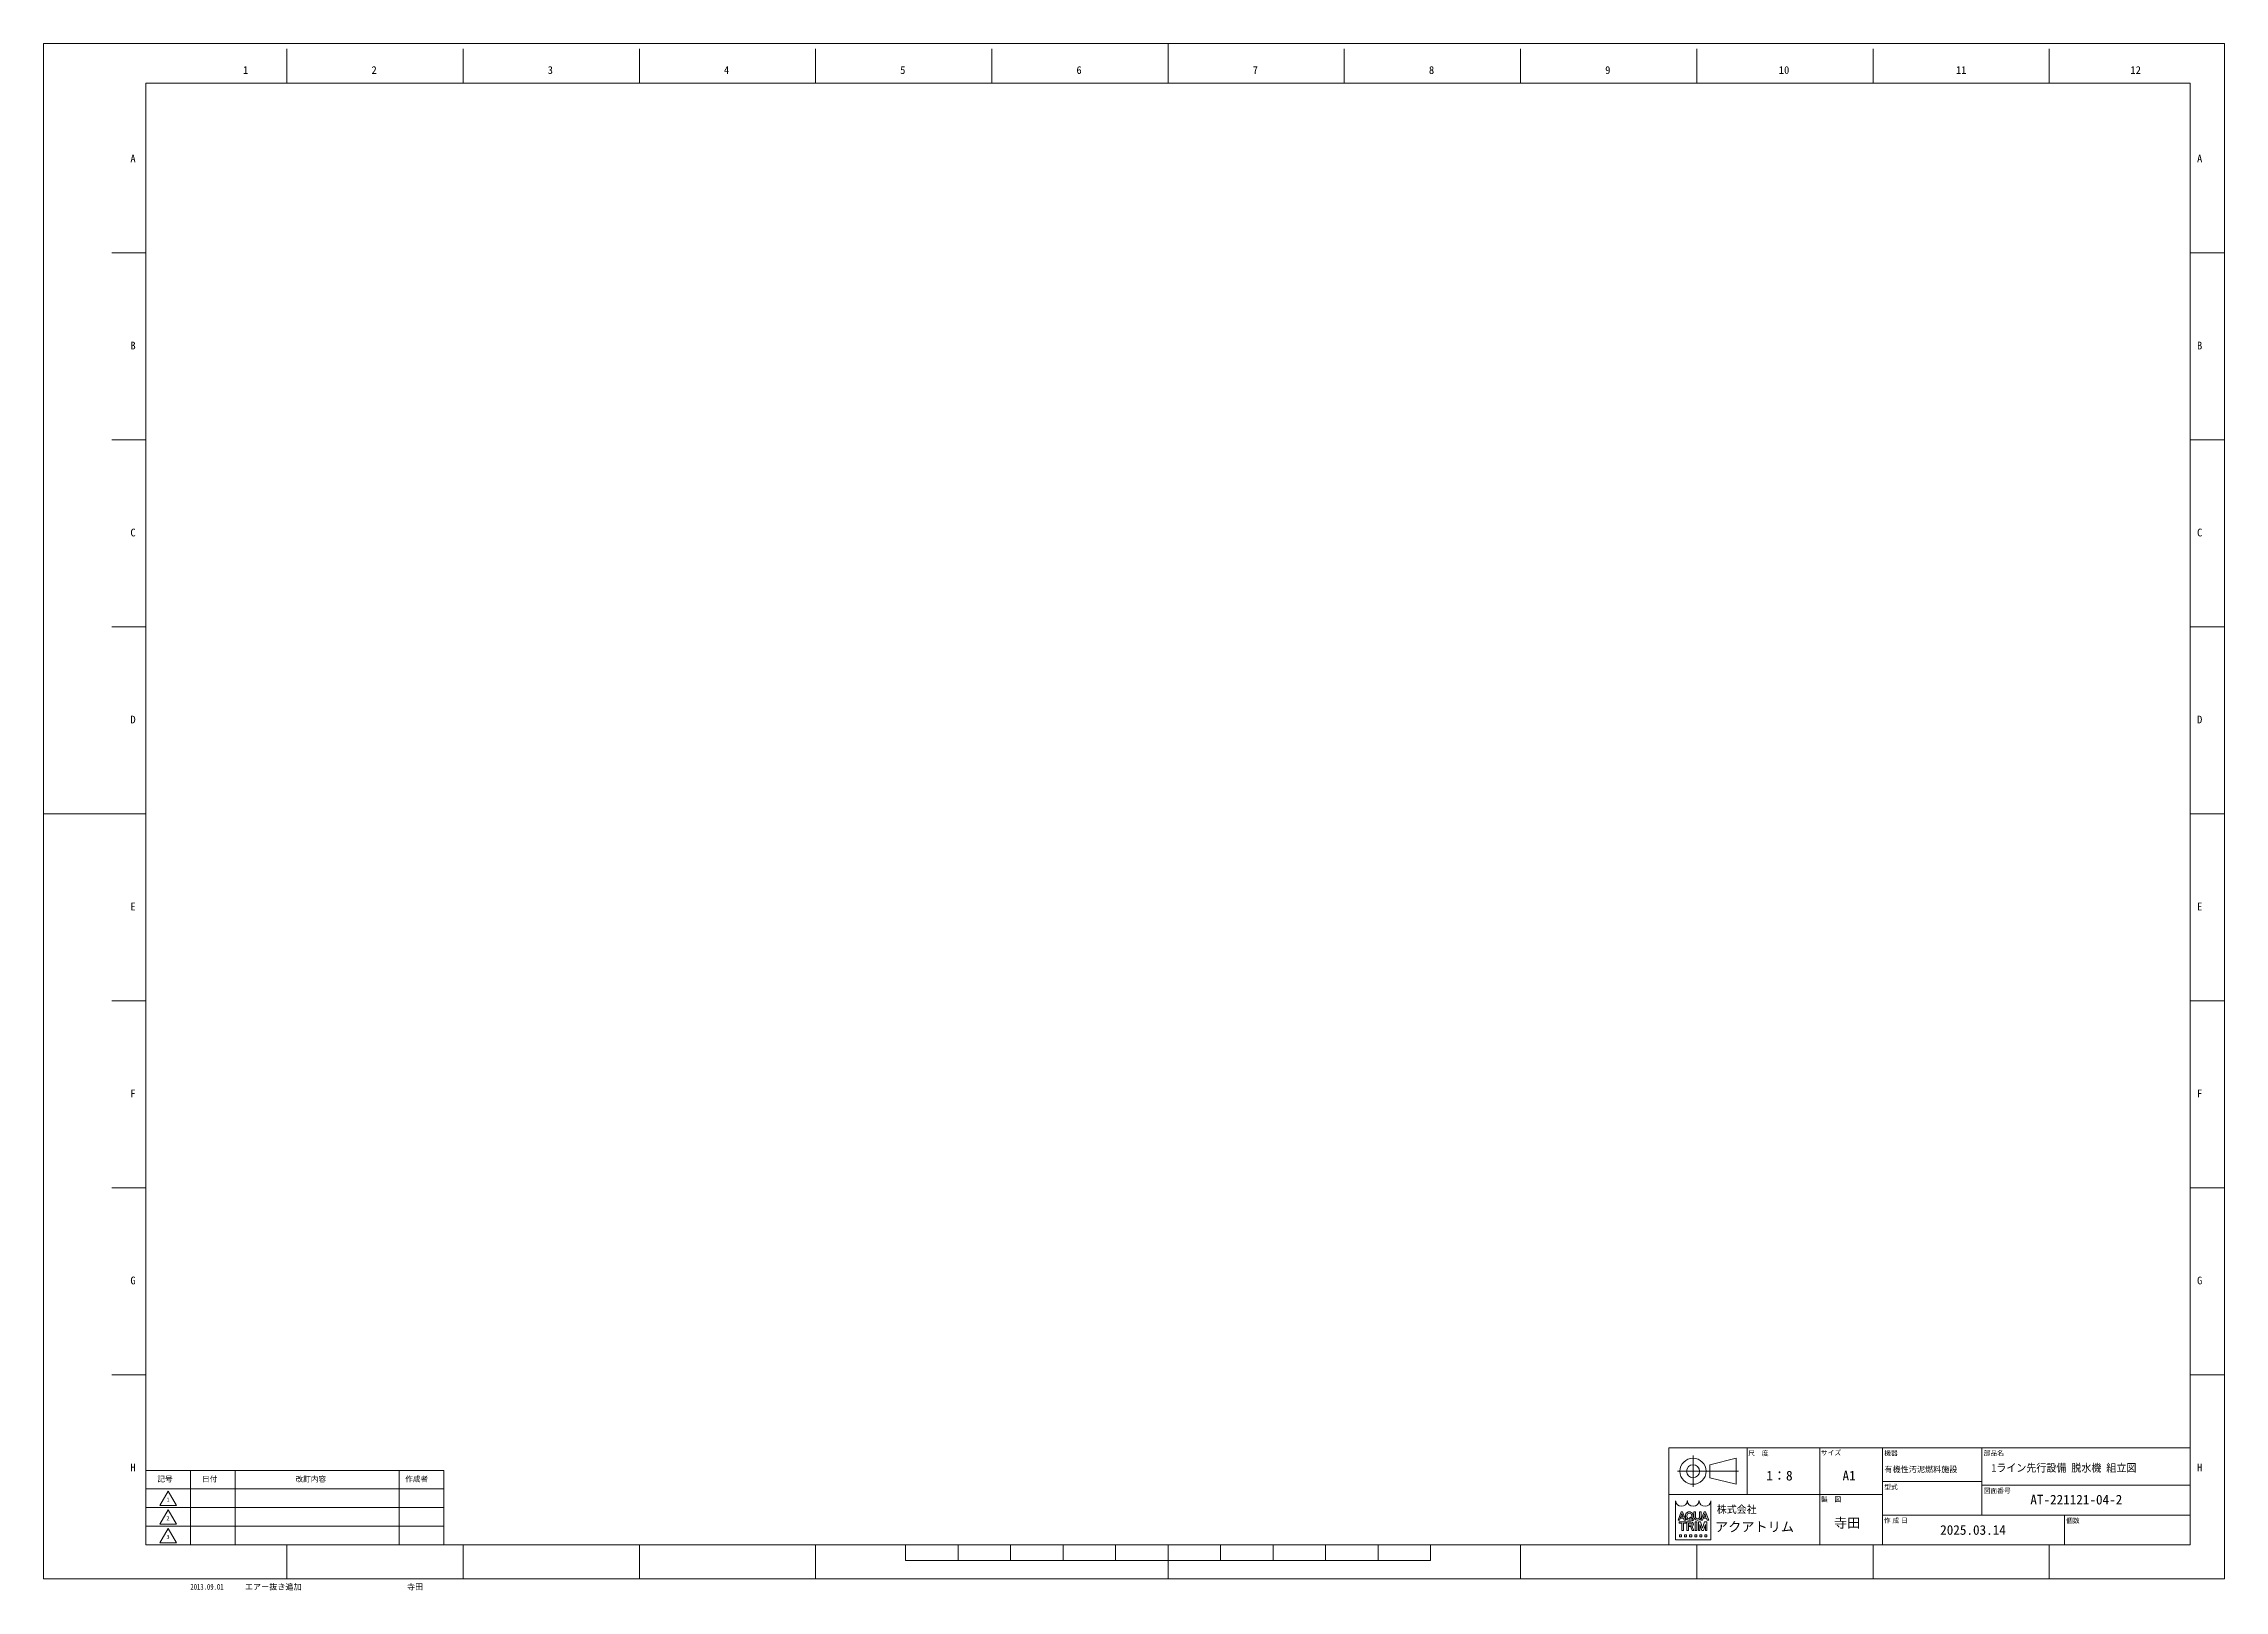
# Model space of a CAD drawing. Units: millimetres at full size. Extents: x -32787 to 32787, y -11878 to 14562.
# Drawn here: x -32787 to -26161, y -11446 to -6748 of the extents above; entities that cross this region are included whole.
import ezdxf
from ezdxf.enums import TextEntityAlignment as Align

# ---------------------------------------------------------------- set-up
doc = ezdxf.new("R2010")
doc.units = ezdxf.units.MM
doc.header["$LTSCALE"] = 9.6
doc.layers.add('0-0_90_FRAME', color=2, linetype='Continuous', lineweight=9)
doc.layers.add('0-1_91_BLANK', color=6, linetype='Continuous', lineweight=9)
doc.styles.add('ＭＳ ゴシック', font='')
doc.styles.add('ＭＳ Ｐゴシック', font='')
doc.styles.get('ＭＳ ゴシック').set_extended_font_data('MS Gothic')
doc.styles.get('ＭＳ Ｐゴシック').set_extended_font_data('MS PGothic')

msp = doc.modelspace()

# ---------------------------------------------------------------- texts
at = {"layer": '0-0_90_FRAME', "color": 134}
for s, height, style, p in [('1', 23.46, 'ＭＳ ゴシック', (-32180.832, -6846.694)), ('2', 23.46, 'ＭＳ ゴシック', (-31790.442, -6846.694)), ('3', 23.46, 'ＭＳ ゴシック', (-31254.975, -6846.694)), ('4', 23.46, 'ＭＳ ゴシック', (-30719.507, -6846.694)), ('5', 23.46, 'ＭＳ ゴシック', (-30184.04, -6846.694)), ('6', 23.46, 'ＭＳ ゴシック', (-29648.573, -6846.694)), ('7', 23.46, 'ＭＳ ゴシック', (-29113.106, -6846.694)), ('8', 23.46, 'ＭＳ ゴシック', (-28577.638, -6846.694)), ('9', 23.46, 'ＭＳ ゴシック', (-28042.171, -6846.694)), ('10', 23.46, 'ＭＳ ゴシック', (-27514.704, -6846.694)), ('11', 23.46, 'ＭＳ ゴシック', (-26976.57, -6846.694)), ('12', 23.46, 'ＭＳ ゴシック', (-26446.436, -6846.694)), ('A', 23.46, 'ＭＳ ゴシック', (-32522.853, -7115.642)), ('A', 23.46, 'ＭＳ ゴシック', (-26243.986, -7115.642)), ('B', 23.46, 'ＭＳ ゴシック', (-32522.853, -7683.619)), ('B', 23.46, 'ＭＳ ゴシック', (-26243.986, -7683.619)), ('C', 23.46, 'ＭＳ ゴシック', (-32522.853, -8251.597)), ('C', 23.46, 'ＭＳ ゴシック', (-26243.986, -8251.597)), ('D', 23.46, 'ＭＳ ゴシック', (-32522.853, -8819.575)), ('D', 23.46, 'ＭＳ ゴシック', (-26243.986, -8819.575)), ('E', 23.46, 'ＭＳ ゴシック', (-32522.853, -9387.553)), ('E', 23.46, 'ＭＳ ゴシック', (-26243.986, -9387.553)), ('F', 23.46, 'ＭＳ ゴシック', (-32522.853, -9955.53)), ('F', 23.46, 'ＭＳ ゴシック', (-26243.986, -9955.53)), ('G', 23.46, 'ＭＳ ゴシック', (-32522.853, -10523.508)), ('G', 23.46, 'ＭＳ ゴシック', (-26243.986, -10523.508)), ('H', 23.46, 'ＭＳ ゴシック', (-32522.853, -11091.486)), ('尺\u3000度', 14.66, 'ＭＳ Ｐゴシック', (-27607.412, -11041.322)), ('サイズ', 14.66, 'ＭＳ Ｐゴシック', (-27386.784, -11039.83)), ('機器', 14.66, 'ＭＳ Ｐゴシック', (-27194.307, -11040.991)), ('部品名', 14.66, 'ＭＳ Ｐゴシック', (-26892.211, -11040.991)), ('H', 23.46, 'ＭＳ ゴシック', (-26243.986, -11091.486)), ('記号', 16.59, 'ＭＳ Ｐゴシック', (-32440.773, -11121.093)), ('日付', 16.59, 'ＭＳ Ｐゴシック', (-32305.002, -11121.093)), ('改訂内容', 16.59, 'ＭＳ Ｐゴシック', (-32021.116, -11121.479)), ('作成者', 16.59, 'ＭＳ Ｐゴシック', (-31687.859, -11121.093)), ('1：8', 29.33, 'ＭＳ ゴシック', (-27552.666, -11121.09)), ('A1', 29.33, 'ＭＳ ゴシック', (-27321.047, -11121.09)), ('型式', 14.66, 'ＭＳ Ｐゴシック', (-27194.307, -11143.82)), ('有機性汚泥燃料施設', 17.6, 'ＭＳ ゴシック', (-27193.652, -11092.76)), ('1', 12.44, 'ＭＳ ゴシック', (-32413.372, -11180.407)), ('製\u3000図', 14.66, 'ＭＳ Ｐゴシック', (-27386.784, -11181.258)), ('図面番号', 14.66, 'ＭＳ Ｐゴシック', (-26892.211, -11155.134)), ('AT-221121-04-2', 29.33, 'ＭＳ ゴシック', (-26750.49, -11193.982)), ('2', 12.44, 'ＭＳ ゴシック', (-32413.372, -11236.979)), ('寺田', 29.33, 'ＭＳ ゴシック', (-27347.037, -11264.535)), ('作 成 日', 14.66, 'ＭＳ Ｐゴシック', (-27195.687, -11245.409)), ('2025.03.14', 29.33, 'ＭＳ ゴシック', (-27024.401, -11286.052)), ('個数', 14.66, 'ＭＳ Ｐゴシック', (-26641.908, -11245.962)), ('3', 12.44, 'ＭＳ ゴシック', (-32413.372, -11293.55))]:
    msp.add_text(s, height=height, dxfattribs=dict(at, style=style)).set_placement(p, align=Align.BOTTOM_LEFT)
at = {"layer": '0-0_90_FRAME', "color": 134, "style": 'ＭＳ ゴシック', "width": 0.95}
msp.add_text('1ライン先行設備 脱水機 組立図', height=23.46, dxfattribs=at).set_placement((-26868.959, -11092.76), align=Align.BOTTOM_LEFT)
at = {"layer": '0-0_90_FRAME', "style": 'ＭＳ ゴシック'}
for s, height, p in [('株式会社', 22.17, (-27703.068, -11217.908)), ('アクアトリム', 29.33, (-27708.638, -11276.65))]:
    msp.add_text(s, height=height, dxfattribs=at).set_placement(p, align=Align.BOTTOM_LEFT)
at = {"layer": '0-0_90_FRAME', "color": 3, "style": 'ＭＳ ゴシック', "width": 0.7}
msp.add_text('2013.09.01', height=17.6, dxfattribs=at).set_placement((-32340.506, -11449.409), align=Align.BOTTOM_LEFT)
at = {"layer": '0-0_90_FRAME', "color": 3, "style": 'ＭＳ ゴシック'}
for s, p in [('エアー抜き追加', (-32175.057, -11449.409)), ('寺田', (-31682.575, -11449.409))]:
    msp.add_text(s, height=17.6, dxfattribs=at).set_placement(p, align=Align.BOTTOM_LEFT)

# ---------------------------------------------------------------- linework, layer by layer
at = {"layer": '0-0_90_FRAME', "color": 6}
for p, q in [((-29370.173, -6747.653), (-29370.173, -6867.348)), ((-32786.512, -9087.564), (-32475.745, -9087.564)), ((-26160.905, -9087.564), (-26264.6, -9087.564)), ((-30167.83, -11355.639), (-30167.83, -11307.779)), ((-30008.298, -11355.639), (-30008.298, -11307.779)), ((-29848.767, -11355.639), (-29848.767, -11307.779)), ((-29689.235, -11355.639), (-29689.235, -11307.779)), ((-29529.704, -11355.639), (-29529.704, -11307.779)), ((-29370.173, -11411.011), (-29370.173, -11307.779)), ((-29210.641, -11355.639), (-29210.641, -11307.779)), ((-29051.11, -11355.639), (-29051.11, -11307.779)), ((-28891.578, -11355.639), (-28891.578, -11307.779)), ((-28732.047, -11355.639), (-28732.047, -11307.779)), ((-28572.515, -11355.639), (-28572.515, -11307.779)), ((-30167.83, -11355.639), (-28572.515, -11355.639))]:
    msp.add_line(p, q, dxfattribs=at)
at = {"layer": '0-0_90_FRAME'}
for p, q in [((-32047.509, -6867.348), (-32047.509, -6763.653)), ((-31512.041, -6867.348), (-31512.041, -6763.653)), ((-30976.574, -6867.348), (-30976.574, -6763.653)), ((-30441.107, -6867.348), (-30441.107, -6763.653)), ((-29905.64, -6867.348), (-29905.64, -6763.653)), ((-28834.705, -6867.348), (-28834.705, -6763.653)), ((-28299.238, -6867.348), (-28299.238, -6763.653)), ((-27763.771, -6867.348), (-27763.771, -6763.653)), ((-27228.304, -6867.348), (-27228.304, -6763.653)), ((-26692.836, -6867.348), (-26692.836, -6763.653)), ((-32475.745, -7383.63), (-32579.44, -7383.63)), ((-26160.905, -7383.63), (-26264.6, -7383.63)), ((-32475.745, -7951.608), (-32579.44, -7951.608)), ((-26160.905, -7951.608), (-26264.6, -7951.608)), ((-32475.745, -8519.586), (-32579.44, -8519.586)), ((-26160.905, -8519.586), (-26264.6, -8519.586)), ((-32475.745, -9655.541), (-32579.44, -9655.541)), ((-26160.905, -9655.541), (-26264.6, -9655.541)), ((-32475.745, -10223.519), (-32579.44, -10223.519)), ((-26160.905, -10223.519), (-26264.6, -10223.519)), ((-32475.745, -10791.497), (-32579.44, -10791.497)), ((-26160.905, -10791.497), (-26264.6, -10791.497)), ((-27820.842, -11233.231), (-27820.842, -11233.109)), ((-27820.842, -11233.231), (-27816.243, -11233.231)), ((-27817.518, -11238.355), (-27796.513, -11238.355)), ((-27817.518, -11238.355), (-27817.518, -11241.941)), ((-27817.518, -11241.941), (-27809.833, -11241.941)), ((-27816.243, -11233.231), (-27809.058, -11213.055)), ((-27813.736, -11226.478), (-27812.349, -11222.585)), ((-27813.736, -11226.478), (-27804.278, -11226.478)), ((-27812.349, -11222.585), (-27805.665, -11222.585)), ((-27811.182, -11207.616), (-27806.934, -11207.616)), ((-27809.321, -11263.971), (-27809.321, -11242.453)), ((-27805.665, -11222.585), (-27809.058, -11213.055)), ((-27804.71, -11263.971), (-27804.71, -11242.453)), ((-27801.874, -11233.231), (-27804.278, -11226.478)), ((-27804.198, -11241.941), (-27796.513, -11241.941)), ((-27797.275, -11233.231), (-27801.874, -11233.231)), ((-27798.367, -11218.887), (-27798.367, -11221.96)), ((-27796.513, -11238.355), (-27796.513, -11241.941)), ((-27794.098, -11219.188), (-27794.098, -11221.647)), ((-27793.593, -11238.355), (-27793.593, -11263.971)), ((-27793.593, -11238.355), (-27781.81, -11238.355)), ((-27788.828, -11248.245), (-27781.195, -11248.245)), ((-27788.828, -11251.832), (-27788.828, -11248.245)), ((-27788.828, -11251.832), (-27783.798, -11251.832)), ((-27785.591, -11226.44), (-27783.322, -11224.03)), ((-27785.591, -11226.44), (-27783.499, -11228.476)), ((-27783.322, -11224.03), (-27773.833, -11231.849)), ((-27781.897, -11253.116), (-27777.997, -11263.971)), ((-27780.587, -11226.163), (-27777.285, -11228.883)), ((-27780.36, -11231.531), (-27776.798, -11234.998)), ((-27779.071, -11219.188), (-27779.071, -11221.647)), ((-27777.442, -11252.956), (-27773.027, -11263.766)), ((-27776.798, -11234.998), (-27773.833, -11231.849)), ((-27774.801, -11218.887), (-27774.801, -11221.96)), ((-27772.433, -11222.887), (-27772.433, -11207.616)), ((-27767.822, -11207.616), (-27772.433, -11207.616)), ((-27769.142, -11238.355), (-27763.507, -11238.355)), ((-27769.142, -11238.355), (-27769.142, -11241.941)), ((-27769.142, -11263.971), (-27769.142, -11260.384)), ((-27768.63, -11259.872), (-27768.63, -11242.453)), ((-27767.822, -11221.96), (-27767.822, -11207.616)), ((-27764.019, -11259.872), (-27764.019, -11242.453)), ((-27763.507, -11238.355), (-27763.507, -11241.941)), ((-27763.507, -11263.971), (-27763.507, -11260.384)), ((-27760.905, -11233.231), (-27762.442, -11233.231)), ((-27758.891, -11238.355), (-27758.891, -11263.971)), ((-27758.891, -11238.355), (-27752.2, -11238.355)), ((-27754.28, -11263.971), (-27754.284, -11246.039)), ((-27748.388, -11263.971), (-27754.284, -11246.039)), ((-27746.083, -11256.959), (-27752.2, -11238.355)), ((-27751.175, -11233.109), (-27741.515, -11207.616)), ((-27751.175, -11233.231), (-27751.175, -11233.109)), ((-27751.175, -11233.231), (-27751.175, -11233.109)), ((-27751.175, -11233.231), (-27746.576, -11233.231)), ((-27750.915, -11222.887), (-27750.915, -11207.616)), ((-27746.576, -11233.231), (-27739.392, -11213.055)), ((-27746.083, -11256.959), (-27739.966, -11238.355)), ((-27744.069, -11226.478), (-27742.683, -11222.585)), ((-27744.069, -11226.478), (-27734.612, -11226.478)), ((-27743.777, -11263.971), (-27737.882, -11246.039)), ((-27741.515, -11207.616), (-27737.268, -11207.616)), ((-27733.271, -11238.355), (-27739.966, -11238.355)), ((-27727.608, -11233.109), (-27737.268, -11207.616)), ((-27732.207, -11233.231), (-27734.612, -11226.478)), ((-27727.608, -11233.231), (-27732.207, -11233.231)), ((-27727.608, -11233.231), (-27727.608, -11233.109)), ((-32047.509, -11411.011), (-32047.509, -11307.779)), ((-31512.041, -11411.011), (-31512.041, -11307.779)), ((-30976.574, -11411.011), (-30976.574, -11307.779)), ((-30441.107, -11411.011), (-30441.107, -11307.779)), ((-28299.238, -11411.011), (-28299.238, -11307.779)), ((-27816.235, -11277.386), (-27816.235, -11283.534)), ((-27809.321, -11263.971), (-27804.71, -11263.971)), ((-27800.865, -11277.386), (-27800.865, -11283.534)), ((-27793.593, -11263.971), (-27788.982, -11263.971)), ((-27785.496, -11277.386), (-27785.496, -11283.534)), ((-27777.997, -11263.971), (-27773.027, -11263.971)), ((-27773.027, -11263.766), (-27773.027, -11263.971)), ((-27770.126, -11277.386), (-27770.126, -11283.534)), ((-27769.142, -11263.971), (-27763.507, -11263.971)), ((-27763.771, -11411.011), (-27763.771, -11307.779)), ((-27758.891, -11263.971), (-27754.28, -11263.971)), ((-27754.757, -11277.386), (-27754.757, -11283.534)), ((-27748.388, -11263.971), (-27743.777, -11263.971)), ((-27733.239, -11277.386), (-27733.239, -11283.534)), ((-27228.304, -11411.011), (-27228.304, -11307.779)), ((-26692.836, -11411.011), (-26692.836, -11307.779))]:
    msp.add_line(p, q, dxfattribs=at)
at = {"layer": '0-0_90_FRAME', "color": 134}
for p, q in [((-27775.34, -11131.842), (-27775.34, -11036.802)), ((-27611, -11155.036), (-27611, -11013.608)), ((-27390.372, -11307.779), (-27390.372, -11013.608)), ((-27199.743, -11307.779), (-27199.743, -11013.608)), ((-26897.648, -11013.608), (-26897.648, -11217.265)), ((-32339.973, -11307.779), (-32339.973, -11081.493)), ((-32204.202, -11307.779), (-32204.202, -11081.493)), ((-31706.373, -11307.779), (-31706.373, -11081.493)), ((-27822.86, -11084.322), (-27636.74, -11084.322)), ((-27199.743, -11115.436), (-26897.648, -11115.436)), ((-26897.648, -11126.751), (-26264.6, -11126.751)), ((-32475.745, -11138.065), (-31570.602, -11138.065)), ((-32475.745, -11194.636), (-31570.602, -11194.636)), ((-27199.743, -11155.036), (-27848.6, -11155.036)), ((-32475.745, -11251.208), (-31570.602, -11251.208)), ((-27199.743, -11217.265), (-26264.6, -11217.265)), ((-26646.658, -11217.265), (-26646.658, -11307.779))]:
    msp.add_line(p, q, dxfattribs=at)
at = {"layer": '0-0_90_FRAME', "color": 6}
msp.add_lwpolyline([(-32475.745, -11307.779), (-26264.6, -11307.779), (-26264.6, -6867.348), (-32475.745, -6867.348)], close=True, dxfattribs=at)
at = {"layer": '0-0_90_FRAME', "color": 134}
for points in [[(-27848.6, -11307.779), (-26264.6, -11307.779), (-26264.6, -11013.608), (-27848.6, -11013.608)], [(-27723.86, -11064.522), (-27644.66, -11044.722), (-27644.66, -11123.922), (-27723.86, -11104.122)], [(-32475.745, -11307.779), (-31570.602, -11307.779), (-31570.602, -11081.493), (-32475.745, -11081.493)], [(-32433.316, -11188.628), (-32407.859, -11144.535), (-32382.402, -11188.628)], [(-32433.316, -11245.199), (-32407.859, -11201.106), (-32382.402, -11245.199)], [(-32433.316, -11301.771), (-32407.859, -11257.678), (-32382.402, -11301.771)]]:
    msp.add_lwpolyline(points, close=True, dxfattribs=at)
at = {"layer": '0-0_90_FRAME'}
for points in [[(-27720.944, -11174.41), (-27720.944, -11292.756), (-27828.531, -11292.756), (-27828.531, -11174.41)], [(-27820.842, -11233.231), (-27820.842, -11233.109), (-27811.182, -11207.616)], [(-27797.275, -11233.231), (-27797.275, -11233.109), (-27806.934, -11207.616)], [(-27788.982, -11263.971), (-27788.982, -11241.941), (-27781.195, -11241.941)], [(-27755.526, -11221.96), (-27755.526, -11207.616), (-27750.915, -11207.616)], [(-27742.683, -11222.585), (-27735.998, -11222.585), (-27739.392, -11213.055)], [(-27737.882, -11246.039), (-27737.882, -11263.971), (-27733.271, -11263.971), (-27733.271, -11238.355)], [(-27816.235, -11277.386), (-27810.087, -11277.386), (-27810.087, -11283.534), (-27816.235, -11283.534)], [(-27800.865, -11277.386), (-27794.718, -11277.386), (-27794.718, -11283.534), (-27800.865, -11283.534)], [(-27785.496, -11277.386), (-27779.348, -11277.386), (-27779.348, -11283.534), (-27785.496, -11283.534)], [(-27770.126, -11277.386), (-27763.979, -11277.386), (-27763.979, -11283.534), (-27770.126, -11283.534)], [(-27754.757, -11277.386), (-27748.609, -11277.386), (-27748.609, -11283.534), (-27754.757, -11283.534)], [(-27733.239, -11277.386), (-27739.387, -11277.386), (-27739.387, -11283.534), (-27733.239, -11283.534)]]:
    msp.add_lwpolyline(points, dxfattribs=at)
at = {"layer": '0-0_90_FRAME', "color": 134}
for radius in [39.6, 19.8]:
    msp.add_circle((-27775.34, -11084.322), radius, dxfattribs=at)
at = {"layer": '0-0_90_FRAME'}
for centre, radius, start, end in [((-27828.531, -11174.922), 0.512, 0, 90), ((-27792.668, -11174.922), 0.512, 0, 180), ((-27792.668, -11174.922), 0.512, 0, 90), ((-27756.806, -11174.922), 0.512, 0, 180), ((-27720.944, -11174.922), 0.512, 90, 180), ((-27809.833, -11242.453), 0.512, 0, 90), ((-27804.198, -11242.453), 0.512, 90, 180), ((-27783.798, -11253.881), 2.049, 21.9283, 90), ((-27781.305, -11245.093), 3.154, 271.99706, 88.00294), ((-27780.541, -11254.225), 3.35, 22.27295, 58.55311), ((-27761.602, -11222.424), 10.84, 182.45003, 265.55526), ((-27769.142, -11242.453), 0.512, 0, 90), ((-27769.142, -11259.872), 0.512, 270, 0), ((-27758.676, -11222.08), 9.147, 179.25279, 218.96457), ((-27761.674, -11220.362), 8.528, 241.15773, 298.84227), ((-27763.507, -11242.453), 0.512, 90, 180), ((-27763.507, -11259.872), 0.512, 180, 270), ((-27761.746, -11222.424), 10.84, 274.44474, 357.54997), ((-27764.672, -11222.08), 9.147, 321.03543, 0.74721)]:
    msp.add_arc(centre, radius, start, end, dxfattribs=at)
for centre, major_axis, ratio, start_param, end_param in [((-27810.599, -11174.922), (-17.419, 0), 0.882353, 6.28318531, 9.42477796), ((-27774.737, -11174.922), (-17.419, 0), 0.882353, 6.28318531, 9.42477796), ((-27738.875, -11174.922), (-17.419, 0), 0.882353, 6.28318531, 9.42477796), ((-27786.584, -11218.887), (-11.783, 0), 0.956522, 3.14159265, 6.28318531), ((-27786.584, -11221.96), (-11.783, 0), 0.956522, 6.28318531, 8.41045586), ((-27786.584, -11219.188), (7.514, 0), 0.994718, 6.28318531, 9.42477796), ((-27786.584, -11221.659), (7.514, 0), 0.995036, 3.14159265, 5.13549259), ((-27781.81, -11245.093), (-8.27, 0), 0.81482, 1.94406945, 4.71238898), ((-27786.584, -11221.659), (7.514, 0), 0.995036, 5.63666712, 6.28318531), ((-27786.584, -11221.96), (-11.783, 0), 0.956522, 2.48020459, 3.14159265)]:
    msp.add_ellipse(centre, major_axis=major_axis, ratio=ratio, start_param=start_param, end_param=end_param, dxfattribs=at)
at = {"layer": '0-1_91_BLANK'}
msp.add_lwpolyline([(-32786.512, -11411.011), (-26160.905, -11411.011), (-26160.905, -6747.653), (-32786.512, -6747.653)], close=True, dxfattribs=at)

msp.set_redraw_order([(e.dxf.handle, doc.entitydb.next_handle()) for e in msp.query("TEXT MTEXT ATTDEF DIMENSION ARC_DIMENSION")])  # texts and dimensions are drawn at this point

doc.saveas('drawing.dxf')
